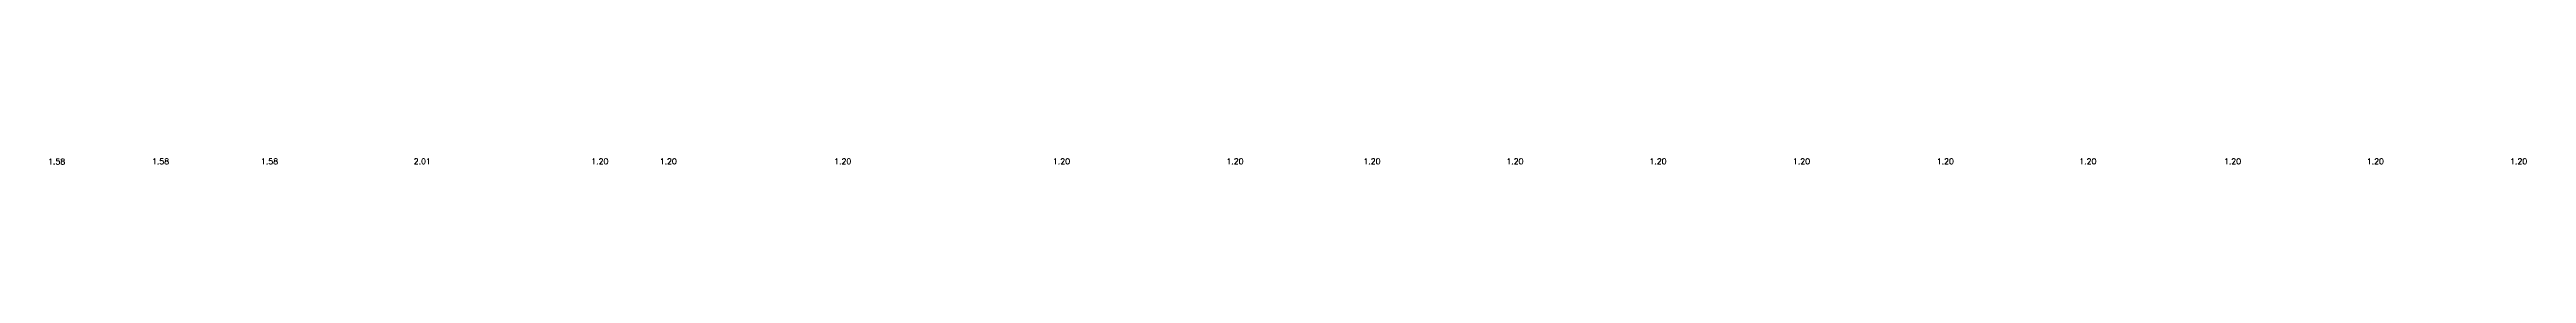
# Model space of a CAD drawing. Header units: metres. Extents: x 12.5 to 65.4, y 25.6 to 72.3.
# Drawn here: x 19.69 to 63.05, y 72.16 to 72.26 of the extents above; entities that cross this region are included whole.
import ezdxf

# ---------------------------------------------------------------- set-up
doc = ezdxf.new("R2010")
doc.units = ezdxf.units.M
doc.header["$LTSCALE"] = 0.0125
doc.layers.add('A_Bemassung', color=146, linetype='Continuous')
doc.styles.add('Romans 2.0 mm', font='romans.shx', dxfattribs={"height": 2})

msp = doc.modelspace()

# ---------------------------------------------------------------- texts
at = {"layer": 'A_Bemassung', "char_height": 0.1, "attachment_point": 1, "style": 'Romans 2.0 mm'}
for s, insert in [('1.58', (19.663, 72.257)), ('1.58', (21.482, 72.261)), ('1.58', (23.39, 72.261)), ('2.01', (26.064, 72.261)), ('1.20', (29.173, 72.261)), ('1.20', (30.37, 72.261)), ('1.20', (33.425, 72.261)), ('1.20', (37.256, 72.261)), ('1.20', (40.293, 72.261)), ('1.20', (42.691, 72.261)), ('1.20', (45.194, 72.261)), ('1.20', (47.699, 72.261)), ('1.20', (50.212, 72.261)), ('1.20', (52.729, 72.261)), ('1.20', (55.225, 72.261)), ('1.20', (57.758, 72.261)), ('1.20', (60.258, 72.261)), ('1.20', (62.767, 72.261))]:
    msp.add_mtext_dynamic_manual_height_columns(s, width=0.65555, gutter_width=0.5, heights=[0], dxfattribs=dict(at, insert=insert))

doc.saveas('drawing.dxf')
